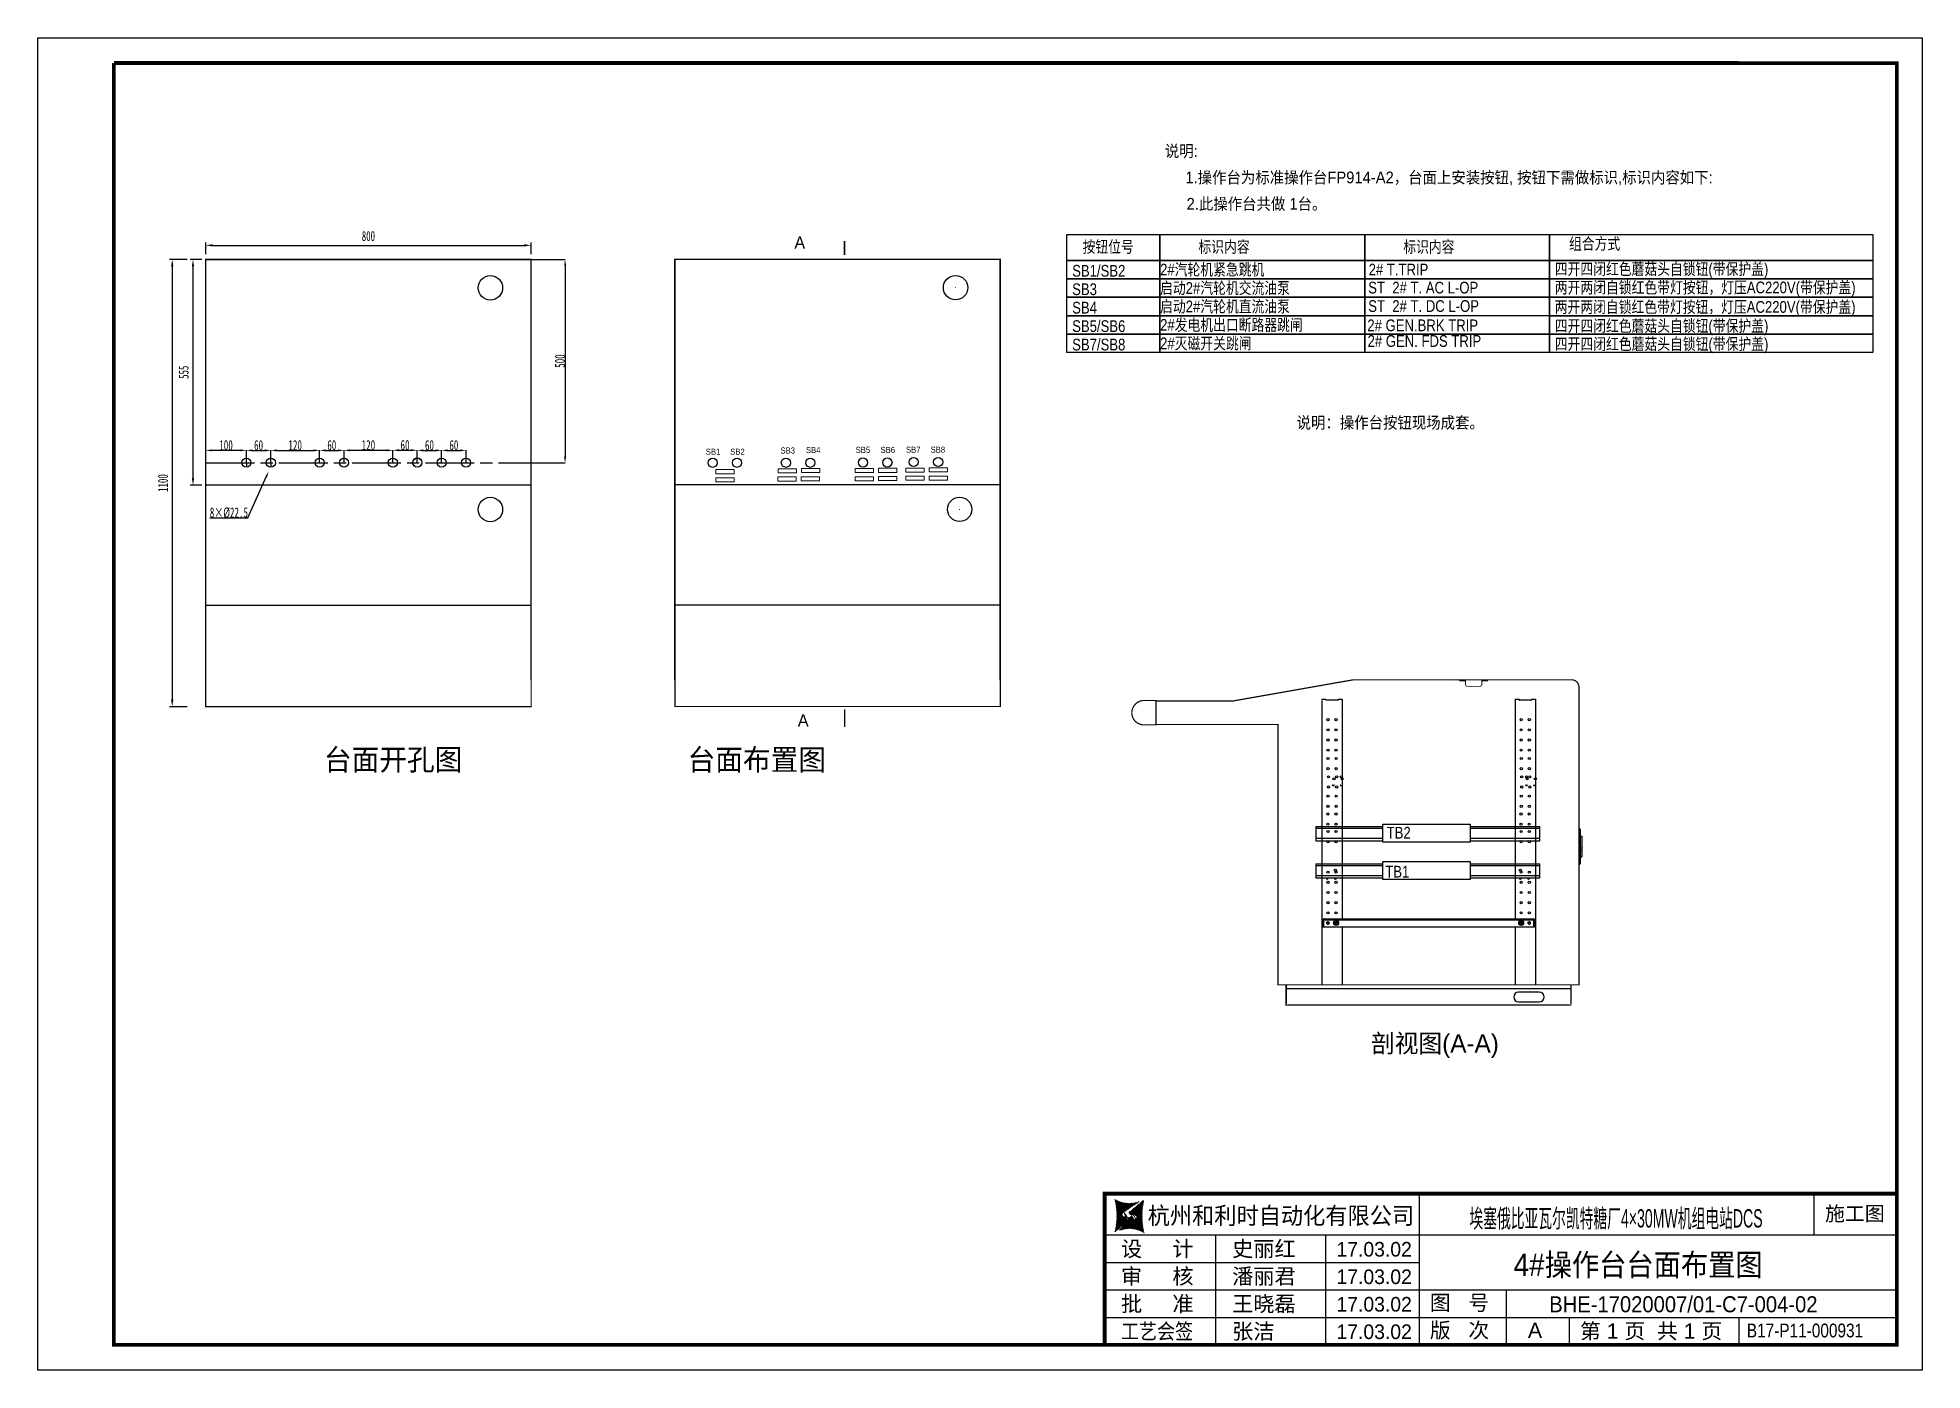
# Model space of a CAD drawing. Extents: x -6428 to 12880, y -7651 to 7267.
# Drawn here: x -1657 to 2977, y -7651 to -4375 of the extents above; entities that cross this region are included whole.
import ezdxf
from ezdxf.enums import TextEntityAlignment as Align

# ---------------------------------------------------------------- set-up
doc = ezdxf.new("R2010")
doc.units = 0
doc.header["$LTSCALE"] = 10
doc.header["$MEASUREMENT"] = 0
doc.header["$PDMODE"] = 32
doc.linetypes.add('AM_ISO08W050', pattern=[18, 12, -1.5, 3, -1.5])
doc.layers.get('0').update_dxf_attribs({"linetype": 'CONTINUOUS'})
doc.layers.get('Defpoints').update_dxf_attribs({"linetype": 'CONTINUOUS'})
doc.layers.add('AM_7', color=4, linetype='AM_ISO08W050', lineweight=25)
doc.layers.add('操作台', color=7, linetype='CONTINUOUS')
doc.layers.add('标准图框及表格', color=7, linetype='CONTINUOUS')
doc.styles.add('HZ', font='arial.ttf')
doc.styles.get("Standard").update_dxf_attribs({"font": '', "width": 0.65})
doc.styles.get('Standard').set_extended_font_data('SimSun')
doc.dimstyles.new('AM_ISO', dxfattribs={"dimtxt": 3.5, "dimasz": 2.5, "dimexe": 1, "dimexo": 1, "dimgap": 1.5, "dimtad": 1, "dimdsep": 46, "dimtxsty": 'Standard', "dimcen": 0, "dimclrd": 256, "dimclre": 256, "dimclrt": 2, "dimadec": 0, "dimazin": 2, "dimtp": 0.1, "dimtm": 0.1, "dimtfac": 0.71, "dimtdec": 3, "dimtmove": 0, "dimatfit": 3, "dimfxl": 0, "dimlwd": -1, "dimlwe": -1, "dimarcsym": 0})
doc.dimstyles.get("Standard").update_dxf_attribs({"dimtxt": 25, "dimasz": 15, "dimexe": 0.18, "dimexo": 0.0625, "dimgap": 0.09, "dimtad": 0, "dimtoh": 1, "dimdec": 0, "dimzin": 0, "dimdsep": 46, "dimtxsty": 'Standard', "dimcen": 0.09, "dimadec": 0, "dimazin": 0, "dimtfac": 1, "dimtdec": 0, "dimtofl": 0, "dimtmove": 0, "dimatfit": 3, "dimfxl": 0, "dimtolj": 1, "dimtzin": 0, "dimarcsym": 0})
doc.dimstyles.new('STANDARD$0', dxfattribs={"dimtxt": 25, "dimasz": 15, "dimexe": 0.18, "dimexo": 0.0625, "dimgap": 0.09, "dimtad": 0, "dimtoh": 1, "dimdec": 0, "dimzin": 0, "dimdsep": 46, "dimtxsty": 'Standard', "dimcen": 0.09, "dimadec": 0, "dimazin": 0, "dimtfac": 1, "dimtdec": 0, "dimtofl": 0, "dimtmove": 0, "dimatfit": 3, "dimfxl": 0, "dimtolj": 1, "dimtzin": 0, "dimarcsym": 0})
pattern_1 = [(44.99999999999999, (62644.0067448291, -8867.199472524246), (-0.0585086954904412, 0.0585086954904411), [])]

msp = doc.modelspace()

# ---------------------------------------------------------------- texts
at = {"layer": '操作台', "style": 'HZ', "width": 0.9}
for s, height, p in [('说明:', 28.84615386, (1114.443353885726, -4668.1219396263)), ('1.操作台为标准操作台FP914-A2，台面上安装按钮, 按钮下需做标识,标识内容如下:', 28.84615386, (1165.10067604068, -4733.087097684369)), ('2.此操作台共做 1台。', 28.84615386, (1167.968650066008, -4797.970041016534)), ('SB1', 15, (-13.98942555988196, -5400.362677572891)), ('SB2', 15, (46.01057444011796, -5400.362677572891)), ('SB3', 15, (169.5873828540743, -5397.410765169195)), ('SB4', 15, (232.1825867971011, -5396.315201537253)), ('SB5', 15, (354.4733647973916, -5395.897204824496)), ('SB6', 15, (415.531070760946, -5395.961625452683)), ('SB7', 15, (478.2123602432257, -5395.462916187889)), ('SB8', 15, (538.6651615692826, -5395.402900388965))]:
    msp.add_text(s, height=height, dxfattribs=at).set_placement(p)
at = {"layer": '操作台', "style": 'HZ', "width": 0.95}
for s, height, p in [('A', 30, (217.0420224598674, -4878.683556790023)), ('A', 30, (225.4315182887549, -6053.603041178071)), ('台面开孔图', 52.5, (-782.6132141918505, -6148.973315797858)), ('台面布置图', 52.5, (111.3659103767267, -6148.973315797858)), ('剖视图(A-A)', 45, (1778.513789912014, -6850.81628065669))]:
    msp.add_text(s, height=height, dxfattribs=at).set_placement(p, align=Align.MIDDLE)
at = {"layer": '操作台', "linetype": 'Continuous', "lineweight": 5, "style": 'HZ', "width": 0.8}
for s, p in [('组合方式', (2108.169052086854, -4896.006381880647)), ('按钮位号', (912.3282900629347, -4903.52456508091)), ('标识内容', (1196.907560880711, -4903.52456508091)), ('标识内容', (1700.703814064881, -4903.52456508091)), ('SB1/SB2', (886.6658161757036, -4962.60603421771)), ('2#汽轮机紧急跳机', (1102.851386119387, -4959.57808803877)), ('2# T.TRIP', (1615.516087855499, -4959.57808803877)), ('四开四闭红色蘑菇头自锁钮(带保护盖)', (2073.116523219087, -4958.189665180256)), ('SB3', (886.6658161757036, -5007.942130584684)), ('启动2#汽轮机交流油泵', (1102.851386119387, -5004.914184405744)), ('ST  2# T. AC L-OP', (1614.530657675542, -5003.929094112128)), ('两开两闭自锁红色带灯按钮，灯压AC220V(带保护盖)', (2073.116523219087, -5003.52576154723)), ('SB4', (886.6658161757036, -5053.278226951657)), ('启动2#汽轮机直流油泵', (1102.851386119387, -5050.250280772718)), ('ST  2# T. DC L-OP', (1614.530657675542, -5049.265190479102)), ('两开两闭自锁红色带灯按钮，灯压AC220V(带保护盖)', (2072.911441205677, -5051.355091734943)), ('SB5/SB6', (886.6658161757036, -5098.614323318631)), ('2#发电机出口断路器跳闸', (1102.851386119387, -5095.586377139693)), ('2# GEN.BRK TRIP', (1612.318120280936, -5096.633191231424)), ('四开四闭红色蘑菇头自锁钮(带保护盖)', (2073.183330316332, -5097.902660148462)), ('SB7/SB8', (886.6658161757036, -5143.950419685605)), ('2#灭磁开关跳闸', (1102.851386119387, -5140.922473506665)), ('2# GEN. FDS TRIP', (1612.934371106677, -5135.19228737188)), ('四开四闭红色蘑菇头自锁钮(带保护盖)', (2073.224987172031, -5142.4481972131)), ('TB2', (1659.841550049928, -6343.956368548607)), ('TB1', (1656.386243773324, -6439.80688102838))]:
    msp.add_text(s, height=28.84615386, dxfattribs=at).set_placement(p)
at = {"layer": '操作台', "color": 3, "style": 'HZ', "width": 0.9}
msp.add_text('说明：操作台按钮现场成套。', height=28.84615386, dxfattribs=at).set_placement((1438.424051353713, -5335.79475663523))

# ---------------------------------------------------------------- blocks, each defined once
blk = doc.blocks.new('A4横图框')
at = {"layer": '标准图框及表格'}
h = blk.add_hatch(dxfattribs=at)
h.set_pattern_fill('ANSI31', color=5, scale=0.6619503254347141, style=0)
h.set_pattern_definition(pattern_1)
edge = h.paths.add_edge_path()
edge.add_arc((172.0496336600836, 30.69212609582466), 4.385420906004984, 238.1092081981574, 291.6531626184828)
edge.add_line((173.6677973982941, 26.61616453574824), (171.196811844281, 24.96342290218163))
edge.add_arc((159.3070898954674, 24.3208542135166), 10.7566927883141, 346.3915348661823, 374.2500326978036)
edge.add_line((169.7618019691645, 21.78995808790059), (171.9104852834489, 23.56403812982753))
edge.add_line((171.4204084507573, 24.1656820832199), (171.8022310894366, 24.1166197839688))
edge.add_spline(control_points=[(171.9076070613291, 23.5612403362524), (171.9782900895288, 23.62994398235459), (172.1063522407994, 23.75441992713461), (172.0982616688188, 24.08853178891007), (171.9041487548593, 24.10756342964889), (171.8004776051012, 24.11772778213201)], knot_values=[0, 0, 0, 0, 0.4839426457554279, 0.8767979790800492, 1.327118297953632, 1.327118297953632, 1.327118297953632, 1.327118297953632], weights=[1, 1, 1, 1, 1, 1], degree=3, periodic=0)
edge.add_spline(control_points=[(171.1960063120995, 24.96162603088887), (171.1383141229226, 24.91365774510486), (171.0341186915675, 24.8270242458879), (170.9598882847849, 24.7139107687239), (170.9267586692795, 24.6634273324584)], knot_values=[0, 0, 0, 0, 0.3714719093679447, 0.6708997588589845, 0.6708997588589845, 0.6708997588589845, 0.6708997588589845], weights=[1, 1, 1, 1, 1], degree=3, periodic=0)
edge.add_spline(control_points=[(171.0177855927386, 24.80139777460717), (170.9739837601, 24.75182568643358), (170.8874405854212, 24.63411966883577), (170.9097232617123, 24.3685217488732), (171.1438352137548, 24.19634813917073), (171.3287228371982, 24.17648276396212), (171.4184515092992, 24.16684180637679)], knot_values=[0.7541598914195891, 0.7541598914195891, 0.7541598914195891, 0.7541598914195891, 1.341857983071981, 2.043049761279585, 2.907443457733577, 3.722510221717078, 3.722510221717078, 3.722510221717078, 3.722510221717078], weights=[1, 1, 1, 1, 1, 1, 1], degree=3, periodic=0)
h = blk.add_hatch(dxfattribs=at)
h.set_pattern_fill('ANSI31', color=3, scale=0.6619503254347141, style=0)
h.set_pattern_definition(pattern_1)
edge = h.paths.add_edge_path()
edge.add_line((172.3049198977887, 24.52368860467541), (172.721034344714, 24.47090439472086))
edge.add_spline(control_points=[(172.1916602588671, 25.0804680907735), (172.1209772306528, 25.01176444467858), (171.9929150793969, 24.88728849988405), (172.0010056513629, 24.55317663812311), (172.1951185653369, 24.534144997377), (172.2987897150951, 24.52398064490117)], knot_values=[0, 0, 0, 0, 0.4839426457555314, 0.8767979790801576, 1.327118297953697, 1.327118297953697, 1.327118297953697, 1.327118297953697], weights=[1, 1, 1, 1, 1, 1], degree=3, periodic=0)
edge.add_line((174.3374653510318, 26.85175033912531), (172.1887820367474, 25.07767029719838))
edge.add_spline(control_points=[(173.1119433092453, 23.87664749850082), (173.1429732385941, 23.9160490896524), (173.2103720449149, 24.02492790509717), (173.1895440584403, 24.27318667815998), (172.9554321064269, 24.44536028784789), (172.7705444829544, 24.46522566305651), (172.6808158108824, 24.47486662065639)], knot_values=[0.8947336582581218, 0.8947336582581218, 0.8947336582581218, 0.8947336582581218, 1.341857983071981, 2.043049761279585, 2.907443457733577, 3.722510221717078, 3.722510221717078, 3.722510221717078, 3.722510221717078], weights=[1, 1, 1, 1, 1, 1, 1], degree=3, periodic=0)
edge.add_line((173.0325647221971, 23.79264395867943), (173.1243460055912, 23.89147256635482))
edge.add_line((172.905024764018, 23.67952689414087), (173.0325647221971, 23.79264395867212))
edge.add_line((170.431469921873, 22.02554389127766), (172.9024554758862, 23.67828552484428))
edge.add_arc((172.0496336600836, 17.94958233120851), 4.385420906004984, 58.1092081981576, 111.6531626184829)
edge.add_arc((184.7921774246996, 24.3208542135166), 10.7566927883141, 166.3915348661824, 194.2500326978025)
at = {"layer": '标准图框及表格', "color": 7}
for p, q in [((0.0013954609912616, 210.0032846437229), (297.0014441308175, 210.0032846437229)), ((0.0013954609912616, 0.0032502307208233), (0.0013954609912616, 210.0032846437229)), ((297.0014441308175, 210.0032846437229), (297.0014441308175, 0.0032502307208233)), ((217.7550332142755, 4.003284256038056), (217.7550332142755, 27.83661758936654)), ((279.9469701136921, 21.33661758936654), (279.9469701136921, 27.83661758936654)), ((168.1328066468058, 21.33661758936654), (292.9334290521556, 21.33661758936654)), ((185.6449392240147, 4.003284256038056), (185.6449392240292, 21.33661758936654)), ((203.0006413213422, 4.003284256038056), (203.0006413213568, 21.33661758936654)), ((168.1328066468058, 17.00328425603806), (217.7550332142755, 17.00328425603806)), ((168.1328066468058, 12.66995092270957), (292.9334290521556, 12.66995092270957)), ((231.4498319004824, 4.003284256038056), (231.4498319004824, 12.66995092270957)), ((168.1328066468058, 8.336617589373816), (292.9334290521556, 8.336617589373816)), ((241.4270588527042, 4.003284256038056), (241.4270588527042, 8.336617589373816)), ((268.120108647513, 4.003284256038056), (268.120108647513, 8.336617589373816)), ((168.1328066468058, 4.003284256038056), (292.9334290521556, 4.003284256038056)), ((297.0014441308175, 0.0032502307208233), (0.0013954609912616, 0.0032502307208233))]:
    blk.add_line(p, q, dxfattribs=at)
for points, const_width in [([(12.00143194437442, 206.0152988131507), (293.0014441308175, 206.0032506184056), (293.0014441308175, 4.003284256038056), (12.00143194437442, 4.003284256038056), (12.00143194437442, 206.0032506184056)], 0.6000000983228672), ([(292.9334290521556, 27.83661758937381), (168.1328066468058, 27.83661758937381), (168.1328066468058, 4.003284256038056)], 0.65)]:
    blk.add_lwpolyline(points, dxfattribs=dict(at, const_width=const_width))
at = {"layer": '标准图框及表格', "color": 5, "style": 'HZ'}
for s, p in [('pgqh', (170.0333635432534, 25.80304024583023)), ('hollilas', (170.0466366199025, 23.71374969515312))]:
    blk.add_text(s, height=0.4136785714285714, dxfattribs=at).set_placement(p)
at = {"layer": '标准图框及表格', "color": 3, "style": 'HZ'}
for s, height, p in [('auto', 0.6894642857142859, (172.1807441825285, 24.64895443542486)), ('hollysys', 0.3447321428571429, (172.3103532946761, 22.62004550448043))]:
    blk.add_text(s, height=height, dxfattribs=at).set_placement(p)
at = {"layer": '标准图框及表格', "color": 7, "style": 'HZ'}
for s, height, width, p in [('杭州和利时自动化有限公司', 2.7, 0.95, (174.9285941560083, 23.02911227819135)), ('工艺会签', 2.449999999999999, 0.85, (170.7212873600156, 4.927898099951165))]:
    blk.add_text(s, height=height, dxfattribs=dict(at, width=width)).set_placement(p)
for s, height, p in [('设     计', 2.449999999999999, (170.7212873600156, 17.92789809995847)), ('审     核', 2.449999999999999, (170.7212873600156, 13.59456476662271)), ('批     准', 2.449999999999999, (170.7212873600119, 9.261231433286953)), ('图   号', 2.399999999999999, (219.3988483406183, 9.450548544822992)), ('版   次', 2.399999999999999, (219.3988483406183, 5.117215211487234))]:
    blk.add_text(s, height=height, dxfattribs=at).set_placement(p)
at = {"layer": '标准图框及表格', "color": 7, "style": 'HZ', "flags": 8}
for tag, height, width, p in [('工程名称', 2.892696969694902, 0.65, (247.8353315485956, 22.94014901757174)), ('图纸名称', 3.499999999999999, 0.9, (252.2228085267316, 14.87880182043022))]:
    blk.add_attdef(tag, text='', height=height, dxfattribs=dict(at, width=width)).set_placement(p, align=Align.CENTER)
blk.add_attdef('设计阶段', text='', height=2.299999999999999, dxfattribs=at).set_placement((286.3714665038433, 23.54666542107214), align=Align.CENTER)
for tag, p, height in [('设计人', (188.2334199372244, 17.92789809995847), 2.449999999999999), ('审核人', (188.2334199372099, 13.59456476662271), 2.449999999999999), ('会签人', (188.2334199372099, 9.2612314332942), 2.449999999999999), ('批准人', (188.2334199371953, 4.927898099958441), 2.449999999999999), ('版次', (234.8449582635331, 5.117215211487234), 2.399999999999999), ('第几页共几页', (243.0562623004216, 4.991982186801863), 2.399999999999999)]:
    blk.add_attdef(tag, p, '', height=height, dxfattribs=at)
for tag, p, height, width in [('设计时间', (204.6762329055318, 17.92789809995847), 2.299999999999999, 0.95), ('审核时间', (204.6762329055318, 13.59456476662998), 2.299999999999999, 0.95), ('会签时间', (204.6762329055172, 9.2612314332942), 2.299999999999999, 0.95), ('图纸编号', (238.2096247235004, 9.144936985527348), 2.531109848483039, 0.9), ('批准时间', (204.6762329055172, 4.927898099958441), 2.299999999999999, 0.95), ('图纸标准', (269.3453519223485, 5.193019987101081), 2.169522727271176, 0.8)]:
    blk.add_attdef(tag, p, '', height=height, dxfattribs=dict(at, width=width))
blk = doc.blocks.new('*D124')
at = {"layer": 'Defpoints', "color": 0}
for p in [(-1282.17005444517, -4920.057288554615), (-1325.784436631198, -6019.857288554617), (-1282.17005444517, -6019.857288554617)]:
    blk.add_point(p, dxfattribs=at)
at = {"layer": '操作台'}
for p, q in [((-1289.17005444517, -4920.057288554615), (-1332.784436631198, -4920.057288554615)), ((-1325.784436631198, -4937.557288554615), (-1325.784436631198, -6002.357288554617)), ((-1289.17005444517, -6019.857288554617), (-1332.784436631198, -6019.857288554617))]:
    blk.add_line(p, q, dxfattribs=at)
for points in [[(-1322.867769964532, -4937.557288554615), (-1328.701103297865, -4937.557288554615), (-1325.784436631198, -4920.057288554615)], [(-1328.701103297865, -6002.357288554617), (-1322.867769964532, -6002.357288554617), (-1325.784436631198, -6019.857288554617)]]:
    blk.add_solid(points, dxfattribs=at)
at = {"layer": '操作台', "color": 7, "insert": (-1348.534436631198, -5469.957288554617), "char_height": 24.5, "attachment_point": 5, "rotation": 90}
blk.add_mtext('1100', dxfattribs=at)
blk = doc.blocks.new('*D125')
at = {"layer": 'Defpoints', "color": 0}
for p in [(-443.4496324567154, -4885.615511165204), (-1243.449632456715, -4914.024042577401), (-443.4496324567154, -4914.024042577401)]:
    blk.add_point(p, dxfattribs=at)
at = {"layer": '操作台'}
for p, q in [((-1243.449632456715, -4907.024042577401), (-1243.449632456715, -4878.615511165204)), ((-1225.949632456715, -4885.615511165204), (-460.9496324567154, -4885.615511165204)), ((-443.4496324567154, -4907.024042577401), (-443.4496324567154, -4878.615511165204))]:
    blk.add_line(p, q, dxfattribs=at)
for points in [[(-1225.949632456715, -4882.698844498537), (-1225.949632456715, -4888.532177831871), (-1243.449632456715, -4885.615511165204)], [(-460.9496324567154, -4888.532177831871), (-460.9496324567154, -4882.698844498537), (-443.4496324567154, -4885.615511165204)]]:
    blk.add_solid(points, dxfattribs=at)
at = {"layer": '操作台', "color": 7, "insert": (-843.4496324567153, -4862.865511165204), "char_height": 24.5, "attachment_point": 5}
blk.add_mtext('800', dxfattribs=at)
blk = doc.blocks.new('*D126')
at = {"layer": 'Defpoints', "color": 0}
for p in [(-1246.241878528813, -4920.057288554615), (-1274.783168176516, -5475.057288554615), (-1246.241878528813, -5475.057288554615)]:
    blk.add_point(p, dxfattribs=at)
at = {"layer": '操作台'}
for p, q in [((-1253.241878528813, -4920.057288554615), (-1281.783168176516, -4920.057288554615)), ((-1274.783168176516, -4937.557288554615), (-1274.783168176516, -5457.557288554615)), ((-1253.241878528813, -5475.057288554615), (-1281.783168176516, -5475.057288554615))]:
    blk.add_line(p, q, dxfattribs=at)
for points in [[(-1271.866501509849, -4937.557288554615), (-1277.699834843183, -4937.557288554615), (-1274.783168176516, -4920.057288554615)], [(-1277.699834843183, -5457.557288554615), (-1271.866501509849, -5457.557288554615), (-1274.783168176516, -5475.057288554615)]]:
    blk.add_solid(points, dxfattribs=at)
at = {"layer": '操作台', "color": 7, "insert": (-1297.533168176516, -5197.557288554615), "char_height": 24.5, "attachment_point": 5, "rotation": 90}
blk.add_mtext('555', dxfattribs=at)
blk = doc.blocks.new('*D127')
at = {"layer": 'Defpoints', "color": 0}
for p in [(-1143.449632456718, -5419.908538554614), (-1083.449632456718, -5389.68002491215), (-1083.449632456718, -5419.908538554614)]:
    blk.add_point(p, dxfattribs=at)
at = {"layer": '操作台', "color": 0, "linetype": 'Continuous', "lineweight": -2}
for p, q in [((-1143.449632456718, -5419.846038554614), (-1143.449632456718, -5389.500024912149)), ((-1128.449632456718, -5389.68002491215), (-1098.449632456718, -5389.68002491215)), ((-1083.449632456718, -5419.846038554614), (-1083.449632456718, -5389.500024912149))]:
    blk.add_line(p, q, dxfattribs=at)
at = {"layer": '操作台', "color": 0}
for points in [[(-1128.449632456718, -5387.18002491215), (-1128.449632456718, -5392.18002491215), (-1143.449632456718, -5389.68002491215)], [(-1098.449632456718, -5392.18002491215), (-1098.449632456718, -5387.18002491215), (-1083.449632456718, -5389.68002491215)]]:
    blk.add_solid(points, dxfattribs=at)
at = {"layer": '操作台', "color": 0, "lineweight": 5, "insert": (-1113.449632456718, -5377.09002491215), "char_height": 25, "attachment_point": 5}
blk.add_mtext('\\A1;60', dxfattribs=at)
blk = doc.blocks.new('*D128')
at = {"layer": 'Defpoints', "color": 0}
for p in [(-1088.711711352756, -5441.096046952892), (-1084.118521975354, -5430.826426154476)]:
    blk.add_point(p, dxfattribs=at)
at = {"layer": '操作台', "color": 0, "lineweight": -2}
for p, q in [((-1139.901213691147, -5555.54740845374), (-1094.83596385596, -5454.788874684116)), ((-1084.208521975354, -5430.826426154476), (-1084.028521975354, -5430.826426154476)), ((-1084.118521975354, -5430.916426154477), (-1084.118521975354, -5430.736426154476)), ((-1233.067602580036, -5555.54740845374), (-1139.901213691147, -5555.54740845374))]:
    blk.add_line(p, q, dxfattribs=at)
at = {"layer": '操作台', "color": 0}
blk.add_solid([(-1092.553825900756, -5455.80958343465), (-1097.118101811164, -5453.768165933582), (-1088.711711352756, -5441.096046952892)], dxfattribs=at)
at = {"layer": '操作台', "color": 0, "insert": (-1186.529408135591, -5542.95740845374), "char_height": 25, "attachment_point": 5}
blk.add_mtext('\\A1;8×%%c22.5', dxfattribs=at)
blk = doc.blocks.new('*D129')
at = {"layer": 'Defpoints', "color": 0}
for p in [(-1243.449632456715, -5389.68002491215), (-1243.449632456715, -5389.68002491215), (-1143.449632456718, -5389.68002491215)]:
    blk.add_point(p, dxfattribs=at)
at = {"layer": '操作台', "color": 0, "lineweight": -2}
for p, q in [((-1243.449632456715, -5389.61752491215), (-1243.449632456715, -5389.500024912149)), ((-1158.449632456718, -5389.68002491215), (-1228.449632456715, -5389.68002491215)), ((-1143.449632456718, -5389.61752491215), (-1143.449632456718, -5389.500024912149))]:
    blk.add_line(p, q, dxfattribs=at)
at = {"layer": '操作台', "color": 0}
for points in [[(-1228.449632456715, -5387.18002491215), (-1228.449632456715, -5392.18002491215), (-1243.449632456715, -5389.68002491215)], [(-1158.449632456718, -5392.18002491215), (-1158.449632456718, -5387.18002491215), (-1143.449632456718, -5389.68002491215)]]:
    blk.add_solid(points, dxfattribs=at)
at = {"layer": '操作台', "color": 0, "insert": (-1193.449632456717, -5377.09002491215), "char_height": 25, "attachment_point": 5}
blk.add_mtext('\\A1;100', dxfattribs=at)
blk = doc.blocks.new('*D130')
at = {"layer": 'Defpoints', "color": 0}
for p in [(-443.4496324567154, -4920.057288554615), (-473.0385950858417, -5420.119788554615), (-359.9728906479522, -5420.119788554615)]:
    blk.add_point(p, dxfattribs=at)
at = {"layer": '操作台', "color": 0, "lineweight": -2}
for p, q in [((-443.3871324567154, -4920.057288554615), (-359.7928906479522, -4920.057288554615)), ((-359.9728906479522, -4935.057288554615), (-359.9728906479522, -5405.119788554615)), ((-472.9760950858417, -5420.119788554615), (-359.7928906479522, -5420.119788554615))]:
    blk.add_line(p, q, dxfattribs=at)
at = {"layer": '操作台', "color": 0}
for points in [[(-357.4728906479522, -4935.057288554615), (-362.4728906479522, -4935.057288554615), (-359.9728906479522, -4920.057288554615)], [(-362.4728906479522, -5405.119788554615), (-357.4728906479522, -5405.119788554615), (-359.9728906479522, -5420.119788554615)]]:
    blk.add_solid(points, dxfattribs=at)
at = {"layer": '操作台', "color": 0, "insert": (-372.5628906479522, -5170.088538554615), "char_height": 25, "attachment_point": 5, "rotation": 90}
blk.add_mtext('\\A1;500', dxfattribs=at)
blk = doc.blocks.new('*D118')
at = {"layer": 'Defpoints', "color": 0}
for p in [(-1083.449632456718, -5419.908538554615), (-963.4496324567184, -5389.680024912153), (-963.4496324567184, -5419.908538554615)]:
    blk.add_point(p, dxfattribs=at)
at = {"layer": '操作台', "color": 0, "linetype": 'Continuous', "lineweight": -2}
for p, q in [((-1083.449632456718, -5419.846038554615), (-1083.449632456718, -5389.500024912153)), ((-1068.449632456718, -5389.680024912153), (-978.4496324567184, -5389.680024912153)), ((-963.4496324567184, -5419.846038554615), (-963.4496324567184, -5389.500024912153))]:
    blk.add_line(p, q, dxfattribs=at)
at = {"layer": '操作台', "color": 0}
for points in [[(-1068.449632456718, -5387.180024912153), (-1068.449632456718, -5392.180024912153), (-1083.449632456718, -5389.680024912153)], [(-978.4496324567184, -5392.180024912153), (-978.4496324567184, -5387.180024912153), (-963.4496324567184, -5389.680024912153)]]:
    blk.add_solid(points, dxfattribs=at)
at = {"layer": '操作台', "color": 0, "lineweight": 5, "insert": (-1023.449632456718, -5377.090024912153), "char_height": 25, "attachment_point": 5}
blk.add_mtext('\\A1;120', dxfattribs=at)
blk = doc.blocks.new('*D119')
at = {"layer": 'Defpoints', "color": 0}
for p in [(-963.4496324567184, -5419.908538554615), (-903.4496324567183, -5389.680024912153), (-903.4496324567183, -5419.908538554615)]:
    blk.add_point(p, dxfattribs=at)
at = {"layer": '操作台', "color": 0, "linetype": 'Continuous', "lineweight": -2}
for p, q in [((-963.4496324567184, -5419.846038554615), (-963.4496324567184, -5389.500024912153)), ((-948.4496324567184, -5389.680024912153), (-918.4496324567183, -5389.680024912153)), ((-903.4496324567183, -5419.846038554615), (-903.4496324567183, -5389.500024912153))]:
    blk.add_line(p, q, dxfattribs=at)
at = {"layer": '操作台', "color": 0}
for points in [[(-948.4496324567184, -5387.180024912153), (-948.4496324567184, -5392.180024912153), (-963.4496324567184, -5389.680024912153)], [(-918.4496324567183, -5392.180024912153), (-918.4496324567183, -5387.180024912153), (-903.4496324567183, -5389.680024912153)]]:
    blk.add_solid(points, dxfattribs=at)
at = {"layer": '操作台', "color": 0, "lineweight": 5, "insert": (-933.4496324567183, -5377.090024912153), "char_height": 25, "attachment_point": 5}
blk.add_mtext('\\A1;60', dxfattribs=at)
blk = doc.blocks.new('*D120')
at = {"layer": 'Defpoints', "color": 0}
for p in [(-723.4279356380396, -5419.908538554615), (-663.4279356380395, -5389.680024912153), (-663.4279356380395, -5419.908538554615)]:
    blk.add_point(p, dxfattribs=at)
at = {"layer": '操作台', "color": 0, "linetype": 'Continuous', "lineweight": -2}
for p, q in [((-723.4279356380396, -5419.846038554615), (-723.4279356380396, -5389.500024912153)), ((-708.4279356380396, -5389.680024912153), (-678.4279356380395, -5389.680024912153)), ((-663.4279356380395, -5419.846038554615), (-663.4279356380395, -5389.500024912153))]:
    blk.add_line(p, q, dxfattribs=at)
at = {"layer": '操作台', "color": 0}
for points in [[(-708.4279356380396, -5387.180024912153), (-708.4279356380396, -5392.180024912153), (-723.4279356380396, -5389.680024912153)], [(-678.4279356380395, -5392.180024912153), (-678.4279356380395, -5387.180024912153), (-663.4279356380395, -5389.680024912153)]]:
    blk.add_solid(points, dxfattribs=at)
at = {"layer": '操作台', "color": 0, "lineweight": 5, "insert": (-693.4279356380396, -5377.090024912153), "char_height": 25, "attachment_point": 5}
blk.add_mtext('\\A1;60', dxfattribs=at)
blk = doc.blocks.new('*D121')
at = {"layer": 'Defpoints', "color": 0}
for p in [(-663.4279356380395, -5419.908538554615), (-603.4279356380395, -5389.680024912153), (-603.4279356380395, -5419.908538554615)]:
    blk.add_point(p, dxfattribs=at)
at = {"layer": '操作台', "color": 0, "linetype": 'Continuous', "lineweight": -2}
for p, q in [((-663.4279356380395, -5419.846038554615), (-663.4279356380395, -5389.500024912153)), ((-648.4279356380395, -5389.680024912153), (-618.4279356380395, -5389.680024912153)), ((-603.4279356380395, -5419.846038554615), (-603.4279356380395, -5389.500024912153))]:
    blk.add_line(p, q, dxfattribs=at)
at = {"layer": '操作台', "color": 0}
for points in [[(-648.4279356380395, -5387.180024912153), (-648.4279356380395, -5392.180024912153), (-663.4279356380395, -5389.680024912153)], [(-618.4279356380395, -5392.180024912153), (-618.4279356380395, -5387.180024912153), (-603.4279356380395, -5389.680024912153)]]:
    blk.add_solid(points, dxfattribs=at)
at = {"layer": '操作台', "color": 0, "lineweight": 5, "insert": (-633.4279356380395, -5377.090024912153), "char_height": 25, "attachment_point": 5}
blk.add_mtext('\\A1;60', dxfattribs=at)
blk = doc.blocks.new('*D122')
at = {"layer": 'Defpoints', "color": 0}
for p in [(-903.4496324567183, -5419.728538554615), (-783.4279356380396, -5389.500024912153), (-783.4279356380396, -5419.486038554615)]:
    blk.add_point(p, dxfattribs=at)
at = {"layer": '操作台', "color": 0, "linetype": 'Continuous', "lineweight": -2}
for p, q in [((-903.4496324567183, -5419.666038554615), (-903.4496324567183, -5389.320024912153)), ((-888.4496324567183, -5389.500024912153), (-798.4279356380396, -5389.500024912153)), ((-783.4279356380396, -5419.423538554615), (-783.4279356380396, -5389.320024912153))]:
    blk.add_line(p, q, dxfattribs=at)
at = {"layer": '操作台', "color": 0}
for points in [[(-888.4496324567183, -5387.000024912153), (-888.4496324567183, -5392.000024912153), (-903.4496324567183, -5389.500024912153)], [(-798.4279356380396, -5392.000024912153), (-798.4279356380396, -5387.000024912153), (-783.4279356380396, -5389.500024912153)]]:
    blk.add_solid(points, dxfattribs=at)
at = {"layer": '操作台', "color": 0, "lineweight": 5, "insert": (-843.4387840473789, -5376.910024912153), "char_height": 25, "attachment_point": 5}
blk.add_mtext('\\A1;120', dxfattribs=at)
blk = doc.blocks.new('*D123')
at = {"layer": 'Defpoints', "color": 0}
for p in [(-783.4279356380396, -5419.548538554615), (-723.4279356380396, -5389.320024912153), (-723.4279356380396, -5419.548538554615)]:
    blk.add_point(p, dxfattribs=at)
at = {"layer": '操作台', "color": 0, "linetype": 'Continuous', "lineweight": -2}
for p, q in [((-783.4279356380396, -5419.486038554615), (-783.4279356380396, -5389.140024912153)), ((-768.4279356380396, -5389.320024912153), (-738.4279356380396, -5389.320024912153)), ((-723.4279356380396, -5419.486038554615), (-723.4279356380396, -5389.140024912153))]:
    blk.add_line(p, q, dxfattribs=at)
at = {"layer": '操作台', "color": 0}
for points in [[(-768.4279356380396, -5386.820024912153), (-768.4279356380396, -5391.820024912153), (-783.4279356380396, -5389.320024912153)], [(-738.4279356380396, -5391.820024912153), (-738.4279356380396, -5386.820024912153), (-723.4279356380396, -5389.320024912153)]]:
    blk.add_solid(points, dxfattribs=at)
at = {"layer": '操作台', "color": 0, "lineweight": 5, "insert": (-753.4279356380396, -5376.730024912153), "char_height": 25, "attachment_point": 5}
blk.add_mtext('\\A1;60', dxfattribs=at)

# ---------------------------------------------------------------- dimensions: what is measured, and where the dimension line sits
at = {"layer": '操作台', "color": 7}
dim = msp.add_linear_dim(base=(-443.4496324567154, -4885.615511165204), p1=(-1243.449632456715, -4914.024042577401), p2=(-443.4496324567154, -4914.024042577401), dimstyle='AM_ISO', override={"dimscale": 7, "dimclrt": 7, "dimtdec": 2}, dxfattribs=at)
dim.commit()
dim.dimension.update_dxf_attribs({"geometry": '*D125', "text_midpoint": (-843.4496324567153, -4862.865511165204)})
dim = msp.add_linear_dim(base=(-1325.784436631198, -6019.857288554617), p1=(-1282.17005444517, -4920.057288554615), p2=(-1282.17005444517, -6019.857288554617), angle=90, text='1100', dimstyle='AM_ISO', override={"dimscale": 7, "dimclrt": 7, "dimtdec": 2}, dxfattribs=at)
dim.commit()
dim.dimension.update_dxf_attribs({"geometry": '*D124', "text_midpoint": (-1348.534436631198, -5469.957288554617)})
dim = msp.add_linear_dim(base=(-1274.783168176516, -5475.057288554615), p1=(-1246.241878528813, -4920.057288554615), p2=(-1246.241878528813, -5475.057288554615), angle=90, dimstyle='AM_ISO', override={"dimscale": 7, "dimclrt": 7, "dimtdec": 2}, dxfattribs=at)
dim.commit()
dim.dimension.update_dxf_attribs({"geometry": '*D126', "text_midpoint": (-1297.533168176516, -5197.557288554615)})
at = {"layer": '操作台', "color": 3}
dim = msp.add_linear_dim(base=(-359.9728906479522, -5420.119788554615), p1=(-443.4496324567154, -4920.057288554615), p2=(-473.0385950858417, -5420.119788554615), angle=90, dimstyle='STANDARD$0', override={"dimtad": 1, "dimarcsym": 1}, dxfattribs=at)
dim.commit()
dim.dimension.update_dxf_attribs({"geometry": '*D130', "text_midpoint": (-359.9728906479522, -5170.088538554615), "dimtype": 160})
at = {"layer": '操作台'}
dim = msp.add_linear_dim(base=(-1243.449632456715, -5389.68002491215), p1=(-1143.449632456718, -5389.68002491215), p2=(-1243.449632456715, -5389.68002491215), dimstyle='STANDARD$0', override={"dimtad": 1, "dimarcsym": 1}, dxfattribs=at)
dim.commit()
dim.dimension.update_dxf_attribs({"geometry": '*D129', "text_midpoint": (-1193.449632456717, -5377.09002491215)})
at = {"layer": '操作台', "linetype": 'Continuous', "lineweight": 5}
for base, p1, p2, picture, middle in [((-1083.449632456718, -5389.68002491215), (-1143.449632456718, -5419.908538554614), (-1083.449632456718, -5419.908538554614), '*D127', (-1113.449632456718, -5377.09002491215)), ((-963.4496324567184, -5389.680024912153), (-1083.449632456718, -5419.908538554615), (-963.4496324567184, -5419.908538554615), '*D118', (-1023.449632456718, -5377.090024912153)), ((-903.4496324567183, -5389.680024912153), (-963.4496324567184, -5419.908538554615), (-903.4496324567183, -5419.908538554615), '*D119', (-933.4496324567183, -5377.090024912153)), ((-783.4279356380396, -5389.500024912153), (-903.4496324567183, -5419.728538554615), (-783.4279356380396, -5419.486038554615), '*D122', (-843.4387840473789, -5376.910024912153)), ((-723.4279356380396, -5389.320024912153), (-783.4279356380396, -5419.548538554615), (-723.4279356380396, -5419.548538554615), '*D123', (-753.4279356380396, -5376.730024912153)), ((-663.4279356380395, -5389.680024912153), (-723.4279356380396, -5419.908538554615), (-663.4279356380395, -5419.908538554615), '*D120', (-693.4279356380396, -5377.090024912153)), ((-603.4279356380395, -5389.680024912153), (-663.4279356380395, -5419.908538554615), (-603.4279356380395, -5419.908538554615), '*D121', (-633.4279356380395, -5377.090024912153))]:
    dim = msp.add_linear_dim(base=base, p1=p1, p2=p2, dimstyle='STANDARD$0', override={"dimtad": 1, "dimtmove": 1, "dimarcsym": 1}, dxfattribs=at)
    dim.commit()
    dim.dimension.update_dxf_attribs({"geometry": picture, "text_midpoint": middle})
at = {"layer": '操作台', "color": 3}
dim = msp.add_radius_dim(center=(-1084.118521975354, -5430.826426154476), mpoint=(-1088.711711352756, -5441.096046952892), text='8×%%c22.5', dimstyle='Standard', override={"dimtad": 1, "dimarcsym": 1}, dxfattribs=at)
dim.commit()
dim.dimension.update_dxf_attribs({"geometry": '*D128', "text_midpoint": (-1139.901213691146, -5555.54740845374), "dimtype": 164})

# ---------------------------------------------------------------- linework, layer by layer
at = {"color": 6}
for p, q in [((1485.889079965566, -6314.097785189345), (1650.503202851108, -6314.097785189345)), ((1650.503202851108, -6319.097785189345), (1485.889079965566, -6319.097785189345)), ((1650.503202851108, -6344.097785189345), (1485.889079965566, -6344.097785189345)), ((1865.058725470185, -6314.097785189345), (2036.385237691891, -6314.097785189345)), ((2036.385237691891, -6319.097785189345), (1865.058725470185, -6319.097785189345)), ((2036.385237691891, -6344.097785189345), (1865.058725470185, -6344.097785189345)), ((2036.385237691891, -6349.097785189345), (2036.385237691891, -6314.097785189345)), ((1485.889079965566, -6349.097785189345), (1650.503202851108, -6349.097785189345)), ((1865.058725470185, -6349.097785189345), (2036.385237691891, -6349.097785189345)), ((1485.645541562512, -6405.774153732545), (1650.259664448053, -6405.774153732545)), ((1650.259664448053, -6410.774153732545), (1485.645541562512, -6410.774153732545)), ((1650.259664448053, -6435.774153732545), (1485.645541562512, -6435.774153732545)), ((1864.81518706713, -6405.774153732545), (2036.141699288836, -6405.774153732545)), ((2036.141699288836, -6410.774153732545), (1864.81518706713, -6410.774153732545)), ((2036.141699288836, -6435.774153732545), (1864.81518706713, -6435.774153732545)), ((2036.141699288836, -6440.774153732545), (2036.141699288836, -6405.774153732545)), ((1485.645541562512, -6440.774153732545), (1650.259664448053, -6440.774153732545)), ((1864.81518706713, -6440.774153732545), (2036.141699288836, -6440.774153732545))]:
    msp.add_line(p, q, dxfattribs=at)
at = {"layer": 'AM_7'}
for p, q in [((-1243.449632456715, -5420.119788554614), (-444.2319733477198, -5420.119788554614)), ((-1143.449632456715, -5419.908538554615), (-1143.449632456715, -5431.268538554616)), ((-1083.449632456718, -5419.908538554615), (-1083.449632456718, -5408.548538554616)), ((-1083.449632456718, -5419.908538554615), (-1083.449632456718, -5431.268538554616))]:
    msp.add_line(p, q, dxfattribs=at)
at = {"layer": '操作台', "color": 3}
msp.add_line((2059.751161217118, -4859.067808232259), (2059.751161217118, -5058.439065546384), dxfattribs=at)
at = {"layer": '操作台'}
for p, q in [((327.1635840668314, -4909.065831247881), (327.1635840668314, -4875.622042488689)), ((327.1635840668314, -4875.622042488689), (327.1635840668314, -4909.065831247881)), ((-443.4496324567154, -5475.057288554615), (-1243.449632456715, -5475.057288554615)), ((710.0173880762686, -5474.594465045), (-89.98261192373138, -5474.594465045)), ((327.1635840668309, -6026.941643683906), (327.1635840668309, -6060.385432443097)), ((327.1635840668314, -6036.116359424597), (327.1635840668314, -6069.560148183789))]:
    msp.add_line(p, q, dxfattribs=at)
at = {"layer": '操作台', "color": 3, "linetype": 'Continuous'}
for p, q in [((-1243.449632456715, -5954.857288554617), (-1243.449632456715, -4920.057288554615)), ((-1243.449632456715, -4920.057288554615), (-443.4496324567154, -4920.057288554615)), ((-443.4496324567154, -5954.857288554617), (-443.4496324567154, -4920.057288554615)), ((-89.98261192373138, -5954.394465045001), (-89.98261192373138, -4919.594465045)), ((-89.98261192373138, -4919.594465045), (710.0173880762686, -4919.594465045)), ((710.0173880762686, -5954.394465045001), (710.0173880762686, -4919.594465045)), ((1500.504823310212, -6001.559481809729), (1500.504823310212, -6003.045697923129)), ((1500.504823310212, -6001.559481809729), (1510.504823310212, -6001.559481809729)), ((1500.504823310212, -6004.25673652053), (1500.504823310212, -6703.597462427128)), ((1510.504823310212, -6002.897240993429), (1510.504823310212, -6003.059481809729)), ((1539.504823310212, -6004.059481809729), (1511.504823310212, -6004.059481809729)), ((1540.504823310212, -6001.559481809729), (1540.504823310212, -6003.059481809729)), ((1540.504823310212, -6001.559481809729), (1550.504823310212, -6001.559481809729)), ((1550.504823310212, -6001.559481809729), (1550.504823310212, -6401.559481809729)), ((1975.504823310212, -6001.559481809729), (1985.504823310212, -6001.559481809729)), ((1975.504823310212, -6001.559481809729), (1975.504823310212, -6401.559481809729)), ((1985.504823310212, -6001.559481809729), (1985.504823310212, -6003.059481809729)), ((2014.504823310212, -6004.059481809729), (1986.504823310211, -6004.059481809729)), ((2015.504823310211, -6001.559481809729), (2025.504823310212, -6001.559481809729)), ((2015.504823310211, -6001.559481809729), (2015.504823310211, -6003.059481809729)), ((2025.504823310212, -6001.559481809729), (2025.504823310212, -6703.597462427128)), ((1550.504823310212, -6401.559481809729), (1550.504823310212, -6541.559481809729)), ((1975.504823310212, -6401.559481809729), (1975.504823310212, -6541.559481809729)), ((1550.504823310212, -6561.559481809729), (1550.504823310212, -6703.597462427128)), ((1975.504823310212, -6561.559481809729), (1975.504823310212, -6703.597462427128)), ((1412.570702866108, -6703.597462427128), (1412.570702866108, -6749.097462427128)), ((2112.570702866107, -6703.597462427128), (2112.570702866107, -6749.097462427428)), ((2108.070702866108, -6753.597462427428), (1417.070702866108, -6753.597462427128)), ((2035.070702866108, -6721.597462427428), (1984.070702866107, -6721.597462427428)), ((1984.070702866107, -6745.597462427428), (2035.070702866108, -6745.597462427428))]:
    msp.add_line(p, q, dxfattribs=at)
at = {"layer": '操作台', "linetype": 'Continuous', "lineweight": 5}
for p, q in [((599.9273880762685, -4989.594465045), (600.1073880762688, -4989.594465045)), ((600.0173880762686, -4989.684465045), (600.0173880762686, -4989.504465045002)), ((609.9273880762685, -5534.594465045), (610.1073880762688, -5534.594465045)), ((609.9273880762685, -5534.594465045), (610.1073880762688, -5534.594465045)), ((610.0173880762686, -5534.684465045), (610.0173880762686, -5534.504465045)), ((610.0173880762686, -5534.684465045), (610.0173880762686, -5534.504465045))]:
    msp.add_line(p, q, dxfattribs=at)
at = {"layer": '操作台', "color": 7}
for p, q in [((-1243.449632456715, -5769.857288554616), (-443.4496324567154, -5769.857288554616)), ((-89.98261192373138, -5769.394465045001), (710.0173880762686, -5769.394465045001))]:
    msp.add_line(p, q, dxfattribs=at)
at = {"layer": '操作台', "color": 2, "linetype": 'Continuous'}
for p, q in [((1818.142180891113, -5952.578612536228), (1819.542595967514, -5954.578612536228)), ((1832.322543405217, -5952.578612536228), (1833.722958481618, -5954.578612536228)), ((1846.502905919314, -5952.578612536228), (1847.903320995715, -5954.578612536228)), ((1505.004823310212, -6545.877993832828), (1504.052810530413, -6542.325033768828)), ((1511.11008969031, -6543.559481809729), (1510.57419130541, -6541.559481809729)), ((1517.836599494511, -6543.559481809729), (1517.300701109611, -6541.559481809729)), ((1524.563109298814, -6543.559481809729), (1524.027210913914, -6541.559481809729)), ((1531.289619103011, -6543.559481809729), (1530.753720718111, -6541.559481809729)), ((1538.01612890731, -6543.559481809729), (1537.48023052241, -6541.559481809729)), ((1544.74263871151, -6543.559481809729), (1544.206740326614, -6541.559481809729)), ((1551.469148515813, -6543.559481809729), (1550.933250130913, -6541.559481809729)), ((1558.19565832001, -6543.559481809729), (1557.659759935212, -6541.559481809729)), ((1564.922168124313, -6543.559481809729), (1564.386269739413, -6541.559481809729)), ((1571.648677928514, -6543.559481809729), (1571.112779543712, -6541.559481809729)), ((1578.375187732813, -6543.559481809729), (1577.839289347912, -6541.559481809729)), ((1585.10169753701, -6543.559481809729), (1584.565799152212, -6541.559481809729)), ((1591.828207341312, -6543.559481809729), (1591.292308956412, -6541.559481809729)), ((1598.554717145513, -6543.559481809729), (1598.018818760711, -6541.559481809729)), ((1605.281226949812, -6543.559481809729), (1604.745328564912, -6541.559481809729)), ((1612.007736754013, -6543.559481809729), (1611.471838369211, -6541.559481809729)), ((1618.734246558312, -6543.559481809729), (1618.198348173412, -6541.559481809729)), ((1625.460756362513, -6543.559481809729), (1624.924857977714, -6541.559481809729)), ((1632.187266166812, -6543.559481809729), (1631.651367781912, -6541.559481809729)), ((1638.913775971009, -6543.559481809729), (1638.37787758621, -6541.559481809729)), ((1645.640285775311, -6543.559481809729), (1645.104387390412, -6541.559481809729)), ((1652.366795579512, -6543.559481809729), (1651.830897194714, -6541.559481809729)), ((1659.093305383811, -6543.559481809729), (1658.557406998911, -6541.559481809729)), ((1665.819815188012, -6543.559481809729), (1665.28391680321, -6541.559481809729)), ((1672.546324992314, -6543.559481809729), (1672.010426607414, -6541.559481809729)), ((1679.272834796512, -6543.559481809729), (1678.736936411714, -6541.559481809729)), ((1685.999344600811, -6543.559481809729), (1685.46344621591, -6541.559481809729)), ((1692.725854405011, -6543.559481809729), (1692.189956020209, -6541.559481809729)), ((1699.452364209314, -6543.559481809729), (1698.916465824414, -6541.559481809729)), ((1706.178874013511, -6543.559481809729), (1705.642975628713, -6541.559481809729)), ((1712.90538381781, -6543.559481809729), (1712.36948543291, -6541.559481809729)), ((1719.631893622109, -6543.559481809729), (1719.095995237209, -6541.559481809729)), ((1726.358403426314, -6543.559481809729), (1725.822505041413, -6541.559481809729)), ((1733.084913230612, -6543.559481809729), (1732.549014845712, -6541.559481809729)), ((1739.81142303481, -6543.559481809729), (1739.27552464991, -6541.559481809729)), ((1746.537932839112, -6543.559481809729), (1746.002034454212, -6541.559481809729)), ((1753.264442643313, -6543.559481809729), (1752.728544258413, -6541.559481809729)), ((1759.990952447612, -6543.559481809729), (1759.455054062712, -6541.559481809729)), ((1766.717462251809, -6543.559481809729), (1766.181563867011, -6541.559481809729)), ((1773.443972056112, -6543.559481809729), (1772.908073671212, -6541.559481809729)), ((1780.170481860312, -6543.559481809729), (1779.634583475514, -6541.559481809729)), ((1786.896991664611, -6543.559481809729), (1786.361093279712, -6541.559481809729)), ((1793.623501468812, -6543.559481809729), (1793.08760308401, -6541.559481809729)), ((1800.350011273111, -6543.559481809729), (1799.814112888215, -6541.559481809729)), ((1807.076521077312, -6543.559481809729), (1806.540622692514, -6541.559481809729)), ((1813.803030881611, -6543.559481809729), (1813.267132496711, -6541.559481809729)), ((1820.529540685812, -6543.559481809729), (1819.99364230101, -6541.559481809729)), ((1827.256050490114, -6543.559481809729), (1826.720152105214, -6541.559481809729)), ((1833.982560294312, -6543.559481809729), (1833.446661909514, -6541.559481809729)), ((1840.709070098611, -6543.559481809729), (1840.173171713711, -6541.559481809729)), ((1847.435579902815, -6543.559481809729), (1846.89968151801, -6541.559481809729)), ((1854.162089707114, -6543.559481809729), (1853.626191322214, -6541.559481809729)), ((1860.888599511311, -6543.559481809729), (1860.352701126513, -6541.559481809729)), ((1867.61510931561, -6543.559481809729), (1867.07921093071, -6541.559481809729)), ((1874.341619119815, -6543.559481809729), (1873.805720735009, -6541.559481809729)), ((1881.068128924114, -6543.559481809729), (1880.532230539214, -6541.559481809729)), ((1887.794638728311, -6543.559481809729), (1887.258740343512, -6541.559481809729)), ((1894.52114853261, -6543.559481809729), (1893.98525014771, -6541.559481809729)), ((1901.247658336814, -6543.559481809729), (1900.711759952012, -6541.559481809729)), ((1907.974168141113, -6543.559481809729), (1907.438269756213, -6541.559481809729)), ((1914.700677945412, -6543.559481809729), (1914.164779560512, -6541.559481809729)), ((1921.427187749609, -6543.559481809729), (1920.891289364713, -6541.559481809729)), ((1928.153697553912, -6543.559481809729), (1927.617799169012, -6541.559481809729)), ((1934.880207358113, -6543.559481809729), (1934.344308973213, -6541.559481809729)), ((1941.606717162412, -6543.559481809729), (1941.070818777512, -6541.559481809729)), ((1948.333226966612, -6543.559481809729), (1947.797328581711, -6541.559481809729)), ((1955.059736770914, -6543.559481809729), (1954.523838386014, -6541.559481809729)), ((1961.786246575111, -6543.559481809729), (1961.250348190313, -6541.559481809729)), ((1968.512756379411, -6543.559481809729), (1967.976857994511, -6541.559481809729)), ((1975.239266183611, -6543.559481809729), (1974.703367798809, -6541.559481809729)), ((1981.965775987914, -6543.559481809729), (1981.429877603014, -6541.559481809729)), ((1988.692285792111, -6543.559481809729), (1988.156387407313, -6541.559481809729)), ((1995.41879559641, -6543.559481809729), (1994.88289721151, -6541.559481809729)), ((2002.145305400614, -6543.559481809729), (2001.609407015809, -6541.559481809729)), ((2008.871815204913, -6543.559481809729), (2008.335916820013, -6541.559481809729)), ((2015.59832500911, -6543.559481809729), (2015.062426624312, -6541.559481809729)), ((2023.004823310212, -6546.097233428529), (2022.002184552412, -6542.35533464263))]:
    msp.add_line(p, q, dxfattribs=at)
at = {"layer": '操作台', "color": 6}
for p, q in [((1500.50482257867, -6176.235578009817), (1500.50482257867, -6211.235578009817)), ((1485.889079965566, -6314.097785189345), (1485.889079965566, -6349.097785189345)), ((1485.645541562512, -6405.774153732545), (1485.645541562512, -6440.774153732545))]:
    msp.add_line(p, q, dxfattribs=at)
at = {"layer": '操作台', "color": 7, "linetype": 'Continuous'}
for p, q in [((2132.570702866107, -6319.197462427126), (2133.570702866108, -6319.197462427126)), ((2135.570702866107, -6321.197462427126), (2133.570702866108, -6319.197462427126)), ((2133.570702866108, -6319.197462427126), (2133.570702866108, -6407.697462427127)), ((2135.570702866107, -6321.197462427126), (2135.570702866107, -6405.697462427126)), ((2135.570702866107, -6338.047462427127), (2139.570702866107, -6338.047462427127)), ((2139.570702866107, -6338.047462427127), (2139.570702866107, -6388.847462427128)), ((2135.570702866107, -6366.447462427126), (2139.570702866107, -6366.447462427126)), ((2135.570702866107, -6373.447462427126), (2139.570702866107, -6373.447462427126)), ((2135.570702866107, -6388.847462427128), (2139.570702866107, -6388.847462427128)), ((2132.570702866107, -6407.697462427127), (2133.570702866108, -6407.697462427127)), ((2135.570702866107, -6405.697462427126), (2133.570702866108, -6407.697462427127)), ((1503.004823310212, -6561.559481809729), (1503.004823310212, -6544.559481809729)), ((2023.004823310212, -6561.559481809729), (1503.004823310212, -6561.559481809729)), ((1505.004823310212, -6561.559481809729), (1505.004823310212, -6544.559481809729)), ((1506.004823310212, -6541.559481809729), (2020.004823310212, -6541.559481809729)), ((1506.004823310212, -6543.559481809729), (2020.004823310212, -6543.559481809729)), ((1506.004823310212, -6544.226148476328), (1506.004823310212, -6543.559481809729)), ((1534.074823310212, -6549.082649154929), (1532.644823310211, -6551.559481809729)), ((1532.644823310211, -6551.559481809729), (1534.074823310212, -6554.03631446453)), ((1536.934823310212, -6549.082649154929), (1534.074823310212, -6549.082649154929)), ((1534.074823310212, -6554.03631446453), (1536.934823310212, -6554.03631446453)), ((1534.604823310211, -6556.461121114829), (1534.604823310211, -6557.137339821528)), ((1535.504823310212, -6556.542404274729), (1535.504823310212, -6557.209481809729)), ((1538.364823310212, -6551.559481809729), (1536.934823310212, -6549.082649154929)), ((1536.934823310212, -6554.03631446453), (1538.364823310212, -6551.559481809729)), ((1989.074823310211, -6549.082649154929), (1987.644823310211, -6551.559481809729)), ((1987.644823310211, -6551.559481809729), (1989.074823310211, -6554.03631446453)), ((1991.934823310212, -6549.082649154929), (1989.074823310211, -6549.082649154929)), ((1989.074823310211, -6554.03631446453), (1991.934823310212, -6554.03631446453)), ((1989.604823310214, -6556.461121114829), (1989.604823310214, -6557.137339821528)), ((1990.504823310211, -6556.542404274729), (1990.504823310211, -6557.209481809729)), ((1993.364823310209, -6551.559481809729), (1991.934823310212, -6549.082649154929)), ((1991.934823310212, -6554.03631446453), (1993.364823310209, -6551.559481809729)), ((2020.004823310212, -6544.226148476328), (2020.004823310212, -6543.559481809729)), ((2021.004823310212, -6544.559481809729), (2021.004823310212, -6561.559481809729)), ((2023.004823310212, -6544.559481809729), (2023.004823310212, -6561.559481809729)), ((2112.570702866107, -6713.597462427128), (1412.570702866108, -6713.597462427128))]:
    msp.add_line(p, q, dxfattribs=at)
at = {"layer": '操作台', "color": 4}
for points in [[(873.2891372333667, -4859.067808232259), (1102.330719403101, -4859.067808232259), (1102.330719403101, -4922.626847284361), (873.2891372333667, -4922.626847284361)], [(1102.330719403101, -4859.067808232259), (1606.126972587273, -4859.067808232259), (1606.126972587273, -4922.626847284361), (1102.330719403101, -4922.626847284361)], [(1606.126972587273, -4859.067808232259), (2059.751161217118, -4859.067808232259), (2059.751161217118, -4922.626847284359), (1606.126972587273, -4922.626847284361)], [(2059.751161217118, -4859.067808232259), (2855.317849750093, -4859.067808232259), (2855.317849750093, -4922.626847284361), (2059.751161217118, -4922.626847284359)], [(873.2891372333667, -4922.626847284361), (1102.330719403101, -4922.626847284361), (1102.330719403101, -4967.962943651335), (873.2891372333667, -4967.962943651335)], [(1102.330719403101, -4922.626847284361), (1606.126972587273, -4922.626847284361), (1606.126972587273, -4967.962943651336), (1102.330719403101, -4967.962943651336)], [(1606.126972587273, -4922.626847284361), (2059.751161217118, -4922.626847284359), (2059.751161217118, -4967.962943651336), (1606.126972587273, -4967.962943651336)], [(2059.751161217118, -4922.626847284364), (2855.317849750093, -4922.626847284361), (2855.317849750093, -4967.962943651335), (2059.751161217118, -4967.962943651335)], [(873.2891372333667, -4967.962943651335), (1102.330719403101, -4967.962943651335), (1102.330719403101, -5013.299040018309), (873.2891372333667, -5013.299040018309)], [(1102.330719403101, -4967.962943651335), (1606.126972587273, -4967.962943651335), (1606.126972587273, -5012.996810977055), (1102.330719403101, -5013.299040018309)], [(1606.126972587273, -4967.962943651335), (2059.751161217118, -4967.962943651335), (2059.751161217118, -5013.29904001831), (1606.126972587273, -5013.299040018308)], [(2059.751161217118, -4967.962943651336), (2855.317849750093, -4967.962943651336), (2855.317849750093, -5013.299040018308), (2059.751161217118, -5013.29904001831)], [(873.2891372333667, -5013.299040018309), (1102.330719403101, -5013.299040018309), (1102.330719403101, -5058.635136385283), (873.2891372333667, -5058.635136385283)], [(1102.330719403101, -5013.299040018309), (1606.126972587273, -5012.996810977055), (1606.126972587273, -5058.439065546384), (1102.330719403101, -5058.635136385283)], [(1606.126972587273, -5013.299040018308), (2059.751161217118, -5013.02690936479), (2059.751161217118, -5058.635136385285), (1606.126972587273, -5058.635136385283)], [(2059.751161217118, -5013.29904001831), (2855.317849750093, -5013.299040018308), (2855.317849750093, -5058.635136385283), (2059.751161217118, -5058.396429218356)], [(873.2891372333667, -5058.635136385283), (1102.330719403101, -5058.635136385283), (1102.330719403101, -5103.971232752257), (873.2891372333667, -5103.971232752257)], [(1102.330719403101, -5058.635136385283), (1606.126972587273, -5058.635136385283), (1606.126972587273, -5103.669003711003), (1102.330719403101, -5103.971232752257)], [(1606.126972587273, -5058.635136385283), (2059.751161217118, -5058.396429218356), (2059.751161217118, -5103.971232752258), (1606.126972587273, -5103.971232752257)], [(2059.751161217118, -5058.635136385285), (2855.317849750093, -5058.635136385285), (2855.317849750093, -5103.971232752258), (2059.751161217118, -5103.732525585332)], [(873.2891372333667, -5103.971232752257), (1102.330719403101, -5103.971232752257), (1102.330719403101, -5149.30732911923), (873.2891372333667, -5149.30732911923)], [(1102.330719403101, -5103.971232752257), (1606.126972587273, -5103.669003711003), (1606.126972587273, -5149.111258280331), (1102.330719403101, -5149.30732911923)], [(1606.126972587273, -5103.971232752257), (2059.751161217118, -5103.669003711003), (2059.751161217118, -5149.111258280333), (1606.126972587273, -5149.30732911923)], [(2059.751161217118, -5103.971232752258), (2855.317849750093, -5103.971232752258), (2855.317849750093, -5149.30732911923), (2059.751161217118, -5149.068621952303)]]:
    msp.add_lwpolyline(points, close=True, dxfattribs=at)
at = {"layer": '操作台', "flags": 128}
for points in [[(327.1635840668315, -4874.884088358191, 0, 0, 0), (289.1803568916329, -4874.884088358191, 10, 0, 0), (248.1984538868129, -4874.884088358191, 0, 0, 0)], [(327.1635840668315, -6070.298102314287, 0, 0, 0), (289.1803568916329, -6070.298102314287, 10, 0, 0), (248.1984538868129, -6070.298102314287, 0, 0, 0)]]:
    msp.add_lwpolyline(points, format="xyseb", dxfattribs=at)
at = {"layer": '操作台', "const_width": 3, "flags": 128}
for points in [[(-1243.449632456715, -4920.057288554615), (-443.4496324567154, -4920.057288554615), (-443.4496324567154, -6019.857288554617), (-1243.449632456715, -6019.857288554617), (-1243.449632456715, -4920.057288554615)], [(-89.98261192373138, -4919.594465045), (710.0173880762685, -4919.594465045), (710.0173880762685, -6019.394465045001), (-89.98261192373138, -6019.394465045001), (-89.98261192373138, -4919.594465045)], [(-89.98261192373138, -4919.594465045), (710.0173880762685, -4919.594465045), (710.0173880762685, -6019.394465045001), (-89.98261192373138, -6019.394465045001), (-89.98261192373138, -4919.594465045)], [(1062.770702866119, -6064.444774959828), (1092.5919748564, -6064.444774959828), (1092.5919748564, -6004.444774959828), (1062.770702866119, -6004.444774959828)], [(1392.570702866107, -6700.597462427128), (1392.570702866107, -6063.644774959827), (1092.5919748564, -6063.644774959827)], [(2132.570702866107, -6063.597462427128), (2132.570702866107, -6703.597462427128), (1392.570702866107, -6703.597462427128), (1392.570702866107, -6063.644774959827)], [(2112.570702866107, -6703.597462427128), (2112.570702866107, -6753.59746242743), (1412.570702866108, -6753.597462427127), (1412.570702866108, -6703.597462427128)]]:
    msp.add_lwpolyline(points, dxfattribs=at)
at = {"layer": '操作台', "linetype": 'Continuous', "lineweight": 5}
for points in [[(10.372802011977, -5467.070827201112), (55.37282451197636, -5467.070827201112), (55.37282451197636, -5457.070822201112), (10.372802011977, -5457.070822201112)], [(10.87130778909386, -5447.018450688316), (55.87133028909318, -5447.018450688316), (55.87133028909318, -5437.018445688316), (10.87130778909386, -5437.018445688316)], [(163.1073956585706, -5465.079708994615), (208.10741815857, -5465.079708994615), (208.10741815857, -5455.079703994615), (163.1073956585706, -5455.079703994615)], [(163.6059014356874, -5445.027332481819), (208.605923935687, -5445.027332481819), (208.605923935687, -5435.027327481819), (163.6059014356874, -5435.027327481819)], [(220.6031511700302, -5464.455375777195), (265.6031736700297, -5464.455375777195), (265.6031736700297, -5454.455370777194), (220.6031511700302, -5454.455370777194)], [(221.101656947147, -5444.402999264399), (266.1016794471465, -5444.402999264399), (266.1016794471465, -5434.402994264399), (221.101656947147, -5434.402994264399)], [(352.9344182789646, -5464.29407493699), (397.934440778964, -5464.29407493699), (397.934440778964, -5454.294069936989), (352.9344182789646, -5454.294069936989)], [(353.2270785836787, -5444.241698424195), (398.2271010836779, -5444.241698424195), (398.2271010836779, -5434.241693424194), (353.2270785836787, -5434.241693424194)], [(410.4301737904243, -5463.669741719569), (455.4301962904237, -5463.669741719569), (455.4301962904237, -5453.669736719569), (410.4301737904243, -5453.669736719569)], [(410.7228340951384, -5443.617365206774), (455.7228565951378, -5443.617365206774), (455.7228565951378, -5433.617360206774), (410.7228340951384, -5433.617360206774)], [(477.5630879429082, -5463.259193995807), (522.5631104429076, -5463.259193995807), (522.5631104429076, -5453.259188995808), (477.5630879429082, -5453.259188995808)], [(477.855748247622, -5443.206817483012), (522.8557707476217, -5443.206817483012), (522.8557707476217, -5433.206812483013), (477.855748247622, -5433.206812483013)], [(535.0588434543678, -5462.634860778388), (580.0588659543672, -5462.634860778388), (580.0588659543672, -5452.634855778389), (535.0588434543678, -5452.634855778389)], [(535.3515037590818, -5442.582484265593), (580.3515262590812, -5442.582484265593), (580.3515262590812, -5432.582479265593), (535.3515037590818, -5432.582479265593)]]:
    msp.add_lwpolyline(points, close=True, dxfattribs=at)
at = {"layer": '操作台', "const_width": 3, "flags": 128}
for points in [[(2132.570702866107, -6700.597462427128), (2132.570702866107, -5971.597462427128, 0.4142135623730951), (2114.570702866107, -5953.597462427127), (1577.789424524914, -5953.597462427127), (1282.395725539458, -6005.644774959827), (1092.5919748564, -6005.644774959827)], [(1062.770702866119, -6004.444774959828, 0.4045873928022174), (1033.36074560202, -6034.448606406164, 0.4122384247891083), (1062.770702866119, -6064.444774959828, 1.013330113985057)]]:
    msp.add_lwpolyline(points, format="xyb", dxfattribs=at)
at = {"layer": '操作台', "color": 7, "const_width": 2}
msp.add_lwpolyline([(1838.567609388016, -5956.078612536229), (1853.481012466315, -5956.211087476511), (1853.481012466315, -5964.756268777299, 0.4142135623730951), (1858.481012466315, -5969.756268777299), (1888.820774240978, -5969.756268777299, 0.4128757709779376), (1893.820722036474, -5964.779117022287), (1893.860502606831, -5956.073819299207), (1908.567609388017, -5956.078612536229)], format="xyb", dxfattribs=at)
at = {"layer": '操作台', "color": 3}
for points in [[(1650.503202851108, -6308.389606662532), (1865.058725470185, -6308.389606662532), (1865.058725470185, -6353.072243223231), (1650.503202851108, -6353.072243223231)], [(1650.259664448053, -6400.065975205731), (1864.81518706713, -6400.065975205731), (1864.81518706713, -6444.748611766429), (1650.259664448053, -6444.748611766429)]]:
    msp.add_lwpolyline(points, close=True, dxfattribs=at)
at = {"layer": '操作台', "color": 7, "linetype": 'Continuous'}
for centre, radius in [((-543.4496324567153, -4990.057288554615), 30), ((600.0173880762686, -4989.594465045), 30), ((-543.4496324567153, -5535.057288554615), 30), ((610.0173880762686, -5534.594465045), 30), ((1515.504823310212, -6551.559481809729), 3.249999999999998), ((1515.504823310212, -6551.559481809729), 2.758499999999998), ((1515.504823310212, -6551.559481809729), 2.458499999999999), ((1535.504823310212, -6551.559481809729), 5.999999999999997), ((1535.504823310212, -6551.559481809729), 5.649999999999998), ((1535.504823310212, -6551.559481809729), 4.999999999999998), ((1535.504823310212, -6551.559481809729), 4.749999999999998), ((1535.504823310212, -6551.559481809729), 2.859999999999998), ((1990.504823310211, -6551.559481809729), 5.999999999999997), ((1990.504823310211, -6551.559481809729), 5.649999999999998), ((1990.504823310211, -6551.559481809729), 4.999999999999998), ((1990.504823310211, -6551.559481809729), 4.749999999999998), ((1990.504823310211, -6551.559481809729), 2.859999999999998), ((2010.504823310212, -6551.559481809729), 3.249999999999998), ((2010.504823310212, -6551.559481809729), 2.758499999999998), ((2010.504823310212, -6551.559481809729), 2.458499999999999)]:
    msp.add_circle(centre, radius, dxfattribs=at)
at = {"layer": '操作台', "linetype": 'Continuous'}
for centre in [(-1143.449632456718, -5419.908538554614), (-1083.449632456718, -5419.908538554614), (-963.4496324567184, -5419.908538554615), (-903.4496324567183, -5419.908538554615), (-783.4279356380396, -5419.728538554615), (-723.4279356380396, -5419.548538554615), (-723.4279356380396, -5419.908538554615), (-663.4279356380395, -5419.908538554615), (-603.4279356380395, -5419.908538554615), (2.87074666938247, -5420.119788554615), (62.87074666938247, -5420.119788554615), (182.8707852361749, -5420.119791474077), (242.8707852361749, -5420.119791474077), (372.4919623841661, -5419.334157416451), (432.4919623841661, -5419.334157416451), (497.1206320481097, -5418.299276475271), (557.1206320481097, -5418.299276475271)]:
    msp.add_circle(centre, 11.25, dxfattribs=at)
at = {"layer": '操作台', "color": 3, "linetype": 'Continuous'}
for centre, radius in [((1515.504823310212, -6051.559481809729), 2.649999999999998), ((1535.504823310212, -6051.559481809729), 2.649999999999998), ((1990.504823310211, -6051.559481809729), 2.649999999999998), ((2010.504823310212, -6051.559481809729), 2.649999999999998), ((1515.504823310212, -6076.559481809729), 2.649999999999998), ((1515.504823310212, -6101.559481809729), 2.649999999999998), ((1535.504823310212, -6076.559481809729), 2.649999999999998), ((1535.504823310212, -6101.559481809729), 2.649999999999998), ((1990.504823310211, -6076.559481809729), 2.649999999999998), ((1990.504823310211, -6101.559481809729), 2.649999999999998), ((2010.504823310212, -6076.559481809729), 2.649999999999998), ((2010.504823310212, -6101.559481809729), 2.649999999999998), ((1515.504823310212, -6126.559481809729), 2.649999999999998), ((1515.760954368101, -6147.142222714638), 2.649999999999998), ((1535.504823310212, -6126.559481809729), 2.649999999999998), ((1535.760954368101, -6147.142222714638), 2.649999999999998), ((1990.504823310211, -6126.559481809729), 2.649999999999998), ((1990.760954368101, -6147.142222714638), 2.649999999999998), ((2010.504823310212, -6126.559481809729), 2.649999999999998), ((2010.760954368101, -6147.142222714638), 2.649999999999998), ((1515.760954368101, -6172.142222714638), 2.649999999999998), ((1516.958030049164, -6192.001864308651), 2.649999999999998), ((1530.36410432637, -6197.020906087002), 2.649999999999998), ((1535.760954368101, -6172.142222714638), 2.649999999999998), ((1536.958030049164, -6192.001864308651), 2.649999999999998), ((1548.495258570539, -6192.224222382325), 2.649999999999999), ((1550.36410432637, -6197.020906087002), 2.649999999999998), ((1990.760954368101, -6172.142222714638), 2.649999999999998), ((1991.958030049164, -6192.001864308651), 2.649999999999998), ((2003.495258570539, -6192.224222382325), 2.649999999999999), ((2005.36410432637, -6197.020906087002), 2.649999999999998), ((2010.760954368101, -6172.142222714638), 2.649999999999998), ((2011.958030049163, -6192.001864308651), 2.649999999999998), ((2025.36410432637, -6197.020906087002), 2.649999999999998), ((1515.760954368101, -6239.852206843452), 2.649999999999998), ((1516.958030049164, -6217.001864308651), 2.649999999999998), ((1535.760954368101, -6239.852206843452), 2.649999999999998), ((1536.958030049164, -6217.001864308651), 2.649999999999998), ((1990.760954368101, -6239.852206843452), 2.649999999999998), ((1991.958030049164, -6217.001864308651), 2.649999999999998), ((2010.760954368101, -6239.852206843452), 2.649999999999998), ((2011.958030049163, -6217.001864308651), 2.649999999999998), ((1515.16241652757, -6283.515626229009), 2.649999999999998), ((1515.760954368101, -6264.852206843452), 2.649999999999998), ((1535.16241652757, -6283.515626229009), 2.649999999999998), ((1535.760954368101, -6264.852206843452), 2.649999999999998), ((1990.16241652757, -6283.515626229009), 2.649999999999998), ((1990.760954368101, -6264.852206843452), 2.649999999999998), ((2010.16241652757, -6283.515626229009), 2.649999999999998), ((2010.760954368101, -6264.852206843452), 2.649999999999998), ((1515.16241652757, -6308.51562622901), 2.649999999999998), ((1515.504823310212, -6326.559481809729), 2.649999999999998), ((1535.16241652757, -6308.51562622901), 2.649999999999998), ((1535.504823310212, -6326.559481809729), 2.649999999999998), ((1990.16241652757, -6308.51562622901), 2.649999999999998), ((1990.504823310211, -6326.559481809729), 2.649999999999998), ((2010.16241652757, -6308.51562622901), 2.649999999999998), ((2010.504823310212, -6326.559481809729), 2.649999999999998), ((1515.504823310212, -6351.559481809729), 2.649999999999998), ((1535.504823310212, -6351.559481809729), 2.649999999999998), ((1990.504823310211, -6351.559481809729), 2.649999999999998), ((2010.504823310212, -6351.559481809729), 2.649999999999998), ((1515.504823310212, -6426.559481809729), 2.649999999999998), ((1533.635977554381, -6421.762798105052), 2.649999999999999), ((1535.504823310212, -6426.559481809729), 2.649999999999998), ((1988.635977554381, -6421.762798105052), 2.649999999999999), ((1990.504823310211, -6426.559481809729), 2.649999999999998), ((2010.504823310212, -6426.559481809729), 2.649999999999998), ((1515.504823310212, -6451.559481809729), 2.649999999999998), ((1515.504823310212, -6476.559481809729), 2.649999999999998), ((1535.504823310212, -6451.559481809729), 2.649999999999998), ((1535.504823310212, -6476.559481809729), 2.649999999999998), ((1990.504823310211, -6451.559481809729), 2.649999999999998), ((1990.504823310211, -6476.559481809729), 2.649999999999998), ((2010.504823310212, -6451.559481809729), 2.649999999999998), ((2010.504823310212, -6476.559481809729), 2.649999999999998), ((1515.504823310212, -6501.559481809729), 2.649999999999998), ((1515.504823310212, -6526.559481809729), 2.649999999999998), ((1535.504823310212, -6501.559481809729), 2.649999999999998), ((1535.504823310212, -6526.559481809729), 2.649999999999998), ((1990.504823310211, -6501.559481809729), 2.649999999999998), ((1990.504823310211, -6526.559481809729), 2.649999999999998), ((2010.504823310212, -6501.559481809729), 2.649999999999998), ((2010.504823310212, -6526.559481809729), 2.649999999999998)]:
    msp.add_circle(centre, radius, dxfattribs=at)
at = {"layer": '操作台', "color": 6, "linetype": 'Continuous'}
for centre in [(1535.504823310212, -6551.559481809729), (1990.504823310211, -6551.559481809729)]:
    msp.add_circle(centre, 2.458499999999999, dxfattribs=at)
at = {"layer": '操作台', "color": 3, "linetype": 'Continuous'}
for centre, radius, start, end in [((1511.504823310212, -6003.059481809729), 0.9999999999999996, 180, 270), ((1539.504823310212, -6003.059481809729), 0.9999999999999996, 270, 0), ((1986.504823310211, -6003.059481809729), 0.9999999999999996, 180, 270), ((2014.504823310212, -6003.059481809729), 0.9999999999999996, 270, 0), ((1528.495258570539, -6211.235578009817), 2.649999999999998, 180, 0), ((1548.495258570539, -6211.235578009817), 2.649999999999998, 180, 0), ((2003.495258570539, -6211.235578009817), 2.649999999999998, 180, 0), ((2023.495258570539, -6211.235578009817), 2.649999999999998, 180, 0), ((1513.635977554381, -6440.774153732545), 2.649999999999998, 180, 0), ((1533.635977554381, -6440.774153732545), 2.649999999999998, 180, 0), ((1988.635977554381, -6440.774153732545), 2.649999999999998, 180, 0), ((2008.635977554381, -6440.774153732545), 2.649999999999998, 180, 0), ((1984.070702866107, -6733.597462427428), 11.99999999999999, 90, 270), ((2035.070702866108, -6733.597462427428), 11.99999999999999, 270, 90)]:
    msp.add_arc(centre, radius, start, end, dxfattribs=at)
at = {"layer": '操作台', "color": 7, "linetype": 'Continuous'}
for centre, radius, start, end in [((1506.004823310212, -6544.559481809729), 2.999999999999998, 90, 180), ((1506.004823310212, -6544.559481809729), 0.9999999999999996, 90, 180), ((2020.004823310212, -6544.559481809729), 2.999999999999998, 0, 90), ((2020.004823310212, -6544.559481809729), 0.9999999999999996, 0, 90)]:
    msp.add_arc(centre, radius, start, end, dxfattribs=at)
at = {"layer": '操作台', "color": 2, "linetype": 'Continuous'}
for centre in [(1515.504823310212, -6551.559481809729), (2010.504823310212, -6551.559481809729)]:
    msp.add_arc(centre, 2.999999999999998, 255.0000000002204, 194.9999999999945, dxfattribs=at)
at = {"layer": '操作台', "color": 7, "linetype": 'Continuous'}
for points in [[(1505.33815664361, -6544.220371239028), (1505.004823310212, -6544.559481809729)], [(1505.33815664361, -6544.446444952829), (1505.004823310212, -6544.559481809729)], [(1506.004823310212, -6543.559481809729), (1505.671489976912, -6543.885607526329), (1505.33815664361, -6544.220371239028)], [(1505.671489976912, -6544.334857048529), (1505.33815664361, -6544.446444952829)], [(1506.004823310212, -6544.226148476328), (1505.671489976912, -6544.334857048529)], [(2020.338077616313, -6543.885529015928), (2020.004823310212, -6543.559481809729)], [(2021.004823310212, -6544.559481809729), (2020.671489976909, -6544.446444952829), (2020.338156643609, -6544.334857048529), (2020.004823310212, -6544.226148476328)], [(2021.004823310212, -6544.559481809729), (2020.671489976909, -6544.220371239028), (2020.338077616313, -6543.885529015928)]]:
    msp.add_spline(points, degree=3, dxfattribs=at)
at = {"layer": '操作台', "color": 2, "linetype": 'Continuous'}
for points in [[(1532.504823310212, -6551.559481809729), (1532.555904011212, -6551.008233256229), (1532.707406622011, -6550.475756811129), (1532.954171903114, -6549.980185321029), (1533.287796558611, -6549.538394878728), (1533.696919401113, -6549.165430127829), (1534.167608242913, -6548.873991935629), (1534.683834340011, -6548.674004880228), (1535.228018231812, -6548.572279280829), (1535.781628388612, -6548.572279280829), (1536.325812280511, -6548.674004880228), (1536.842038377612, -6548.873991935629), (1537.312727219413, -6549.165430127829), (1537.721850061911, -6549.538394878728), (1538.055474717412, -6549.980185321029), (1538.302239998511, -6550.475756811129), (1538.453742609311, -6551.008233256229), (1538.504823310212, -6551.559481809729)], [(1538.504823310212, -6551.559481809729), (1538.453742609311, -6552.110730363129), (1538.302239998511, -6552.643206808229), (1538.055474717412, -6553.138778298328), (1537.721850061911, -6553.580568740628), (1537.312727219413, -6553.953533491529), (1536.842038377612, -6554.24497168373), (1536.325812280511, -6554.444958739229), (1535.781628388612, -6554.546684338628), (1535.228018231812, -6554.546684338628), (1534.683834340011, -6554.444958739229), (1534.167608242913, -6554.24497168373), (1533.696919401113, -6553.953533491529), (1533.287796558611, -6553.580568740628), (1532.954171903114, -6553.138778298328), (1532.707406622011, -6552.643206808229), (1532.555904011212, -6552.110730363129), (1532.504823310212, -6551.559481809729)], [(1987.504823310212, -6551.559481809729), (1987.555904011211, -6551.008233256229), (1987.70740662201, -6550.475756811129), (1987.954171903113, -6549.980185321029), (1988.287796558611, -6549.538394878728), (1988.696919401113, -6549.165430127829), (1989.167608242913, -6548.873991935629), (1989.683834340011, -6548.674004880228), (1990.228018231812, -6548.572279280829), (1990.781628388611, -6548.572279280829), (1991.325812280511, -6548.674004880228), (1991.842038377612, -6548.873991935629), (1992.312727219413, -6549.165430127829), (1992.721850061911, -6549.538394878728), (1993.055474717412, -6549.980185321029), (1993.302239998511, -6550.475756811129), (1993.45374260931, -6551.008233256229), (1993.504823310212, -6551.559481809729)], [(1993.504823310212, -6551.559481809729), (1993.45374260931, -6552.110730363129), (1993.302239998511, -6552.643206808229), (1993.055474717412, -6553.138778298328), (1992.721850061911, -6553.580568740628), (1992.312727219413, -6553.953533491529), (1991.842038377612, -6554.24497168373), (1991.325812280511, -6554.444958739229), (1990.781628388611, -6554.546684338628), (1990.228018231812, -6554.546684338628), (1989.683834340011, -6554.444958739229), (1989.167608242913, -6554.24497168373), (1988.696919401113, -6553.953533491529), (1988.287796558611, -6553.580568740628), (1987.954171903113, -6553.138778298328), (1987.70740662201, -6552.643206808229), (1987.555904011211, -6552.110730363129), (1987.504823310212, -6551.559481809729)]]:
    msp.add_spline(points, degree=3, dxfattribs=at)

# ---------------------------------------------------------------- block references
at = {"layer": '标准图框及表格', "color": 7}
ref = msp.add_blockref('A4横图框', (-1656.540827332011, -7651.174068372643), dxfattribs=dict(at, xscale=15.6, yscale=15.6, zscale=15.6))
ref.add_attrib('工程名称', '埃塞俄比亚瓦尔凯特糖厂4×30MW机组电站DCS  ', dxfattribs={"color": 7, "height": 45.1261, "style": 'HZ', "width": 0.55}).set_placement((2233.390602671594, -7277.545116886255), align=Align.MIDDLE_CENTER)
ref.add_attrib('设计阶段', '施工图', dxfattribs={"color": 7, "height": 35.88, "style": 'HZ'}).set_placement((2810.854050127915, -7283.846087803915), align=Align.CENTER)
ref.add_attrib('设计人', '史丽红', (1279.900523688654, -7371.498858013282), dxfattribs={"color": 7, "height": 38.22, "style": 'HZ'})
ref.add_attrib('审核人', '潘丽君', (1279.900523688435, -7439.098858013323), dxfattribs={"color": 7, "height": 38.22000000000001, "style": 'HZ'})
ref.add_attrib('会签人', '王晓磊', (1279.900523688435, -7506.698858013249), dxfattribs={"color": 7, "height": 38.22000000000001, "style": 'HZ'})
ref.add_attrib('批准人', '张洁', (1279.900523688202, -7574.298858013285), dxfattribs={"color": 7, "height": 38.22000000000001, "style": 'HZ'})
ref.add_attrib('设计时间', '17.03.02', (1536.408405994249, -7371.498858013282), dxfattribs={"color": 7, "height": 35.88, "style": 'HZ', "width": 0.95})
ref.add_attrib('审核时间', '17.03.02', (1536.408405994249, -7439.098858013216), dxfattribs={"color": 7, "height": 35.88, "style": 'HZ', "width": 0.95})
ref.add_attrib('会签时间', '17.03.02', (1536.408405994031, -7506.698858013249), dxfattribs={"color": 7, "height": 35.88, "style": 'HZ', "width": 0.95})
ref.add_attrib('批准时间', '17.03.02', (1536.408405994031, -7574.298858013285), dxfattribs={"color": 7, "height": 35.88, "style": 'HZ', "width": 0.95})
ref.add_attrib('图纸标准', 'B17-P11-000931', (2545.246662656597, -7570.162956573852), dxfattribs={"color": 7, "height": 33.84455454543037, "style": 'HZ', "width": 0.8})
ref.add_attrib('图纸编号', 'BHE-17020007/01-C7-004-02', (2059.529318354539, -7508.513051398416), dxfattribs={"color": 7, "height": 39.48528000000001, "style": 'HZ', "width": 0.9})
ref.add_attrib('图纸名称', '4#操作台台面布置图', dxfattribs={"color": 7, "height": 54.6, "style": 'HZ', "width": 0.9}).set_placement((2278.13498568498, -7419.06475997393), align=Align.CENTER)
ref.add_attrib('第几页共几页', '第 1 页  共 1 页', (2135.13686455451, -7573.299146258531), dxfattribs={"color": 7, "height": 37.44, "style": 'HZ'})
ref.add_attrib('版次', 'A', (2007.040521579033, -7571.345511073419), dxfattribs={"color": 7, "height": 37.44, "style": 'HZ'})

msp.set_redraw_order([(e.dxf.handle, doc.entitydb.next_handle()) for e in msp.query("TEXT MTEXT ATTDEF DIMENSION ARC_DIMENSION")])  # texts and dimensions are drawn at this point

doc.saveas('drawing.dxf')
